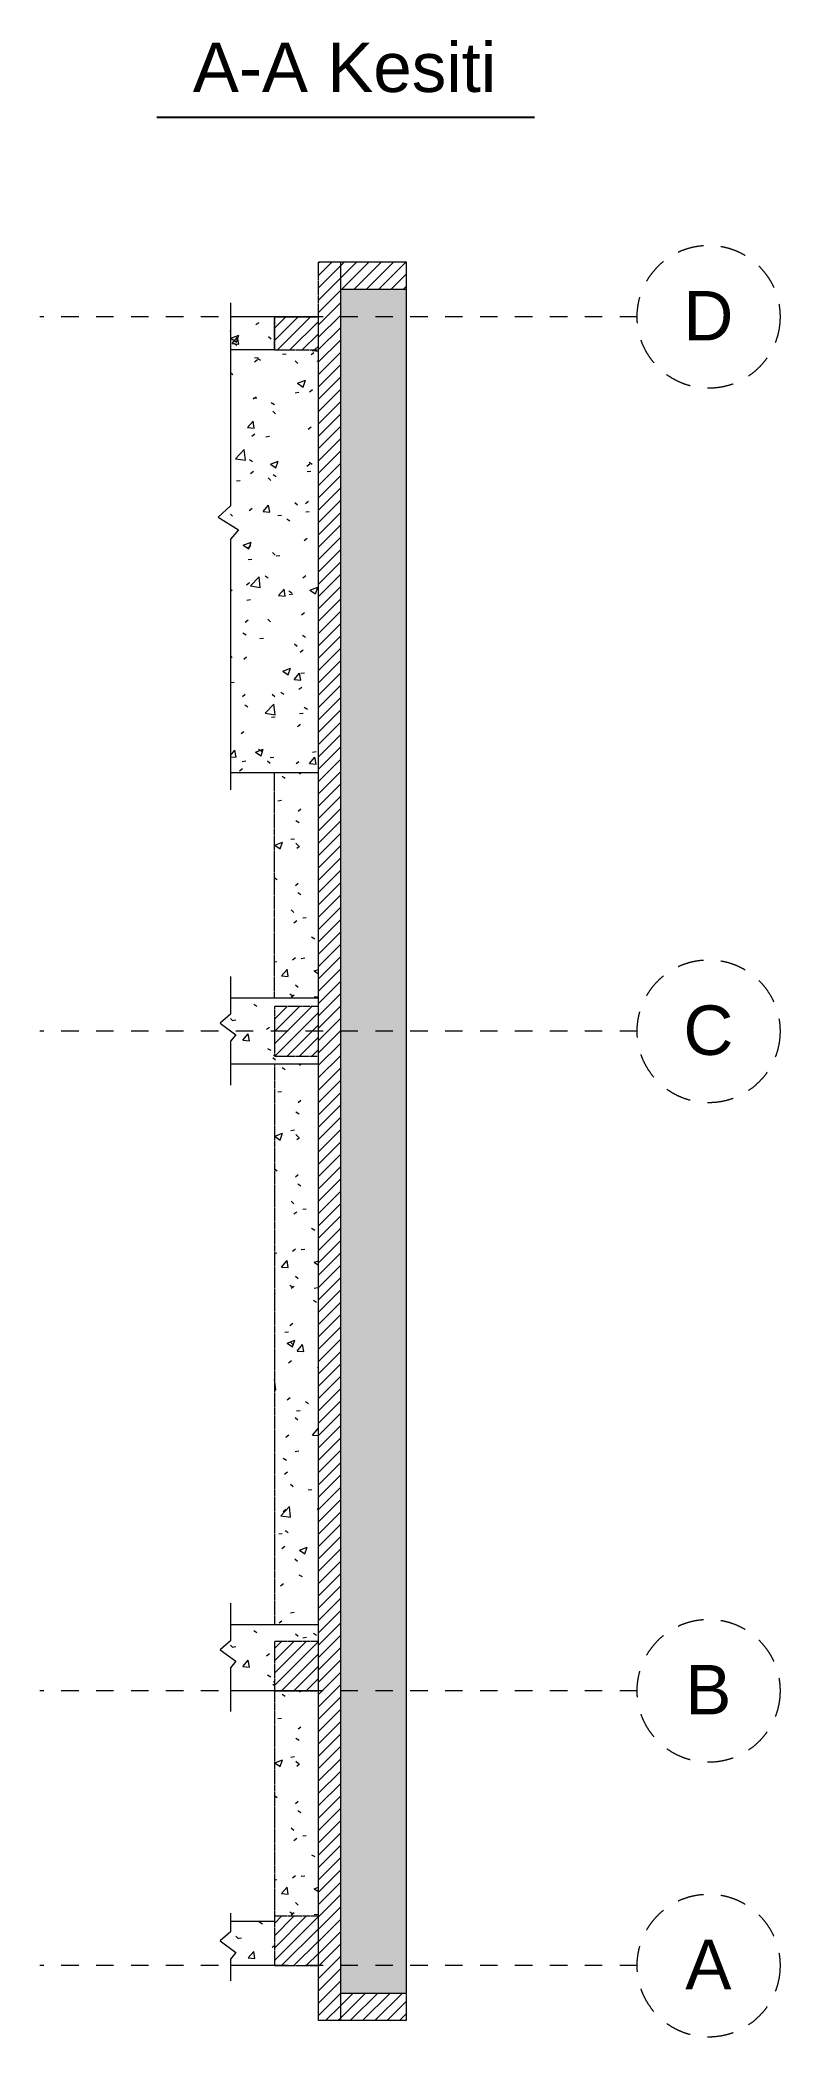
# Model space of a CAD drawing. Header units: millimetres. Extents: x -4560 to 26399, y -2746 to 17898.
# Drawn here: x 19666 to 26399, y -650 to 17519 of the extents above; entities that cross this region are included whole.
import ezdxf

# ---------------------------------------------------------------- set-up
doc = ezdxf.new("R2010")
doc.units = ezdxf.units.MM
doc.linetypes.add('Dash', pattern=[6.35, 3.175, -3.175])
doc.linetypes.add('Overhead', pattern=[3.96875, 2.38125, -1.5875])
for name, color, linetype, lineweight in [('A-FLOR', 30, 'Continuous', 9), ('A-FLOR-PATT', 8, 'Continuous', 9), ('A-WALL', 113, 'Continuous', 18), ('A-WALL-PATT', 111, 'Continuous', 35), ('S-BEAM-HDLN', 1, 'Dash', 9), ('S-COLS', 52, 'Continuous', 9), ('S-GRID', 1, 'Overhead', 9), ('S-GRID-IDEN', 1, 'Overhead', 0)]:
    doc.layers.add(name, color=color, linetype=linetype, lineweight=lineweight)
doc.styles.add('Arial', font='arial.ttf', dxfattribs={"height": 450})
pattern_1 = [(45, (22003.05, 14874.71), (-56.1266, 56.1266), [])]
pattern_2 = [(45, (15179.05, 6221.71), (-56.1266, 56.1266), [])]

msp = doc.modelspace()

# ---------------------------------------------------------------- texts
at = {"insert": (21057, 17495), "char_height": 450, "width": 2768.79, "attachment_point": 1, "style": 'Arial'}
msp.add_mtext('A-A Kesiti', dxfattribs=at)
at = {"layer": 'S-GRID-IDEN', "char_height": 450, "attachment_point": 1, "style": 'Arial'}
for s, insert, width in [('\\fArial|b0|i0|c162|p34|;D', (25520, 15235), 553.16), ('\\fArial|b0|i0|c162|p34|;C', (25520, 8735), 553.16), ('\\fArial|b0|i0|c162|p34|;B', (25537, 2735), 513.08), ('\\fArial|b0|i0|c162|p34|;A', (25537, 235), 513.08)]:
    msp.add_mtext(s, dxfattribs=dict(at, insert=insert, width=width))

# ---------------------------------------------------------------- blocks, each defined once
blk = doc.blocks.new('Grid - M_Grid Head - Circle-11575-1_ Kat')
at = {"layer": 'S-GRID-IDEN'}
blk.add_circle((0, 0), 6.5, dxfattribs=at)

# ---------------------------------------------------------------- hatches: boundary and pattern name
at = {"layer": 'A-FLOR'}
h = msp.add_hatch(dxfattribs=at)
h.set_pattern_fill('ANSI31', color=256, scale=25, style=0)
h.set_pattern_definition(pattern_2)
h.paths.add_polyline_path([(22399, -500), (22399, 15500), (22199, 15500), (22199, -500)])
at = {"layer": 'A-FLOR-PATT', "ltscale": 25}
h = msp.add_hatch(dxfattribs=at)
h.set_pattern_fill('ANSI31', color=256, scale=25)
h.set_pattern_definition(pattern_2)
h.paths.add_polyline_path([(22399, 15500), (22399, 15250), (22999, 15250), (22999, 15500)])
at = {"layer": 'A-FLOR-PATT'}
h = msp.add_hatch(dxfattribs=at)
h.set_pattern_fill('FP_2', color=256, style=0, pattern_type=2)
h.set_pattern_definition([(50, (26050.05, 18371.7), (728.737, -63.756), [76.2, -838.2]), (355, (26050.05, 18371.7), (-140.972, 764.228), [60.96, -670.56]), (100.451, (26110.8, 18366.4), (587.77, 700.467), [64.76, -712.36]), (46.184, (26050.05, 18574.9), (1084.316, -168.17), [114.3, -1257.3]), (96.636, (26140.4, 18560.9), (949.61, 989.71), [97.14, -1068.54]), (351.184, (26050, 18574.9), (949.62, 989.7), [91.44, -1005.84]), (21, (26151.65, 18524.1), (606.458, -409.06), [76.2, -838.2]), (326, (26151.65, 18524.1), (247.208, 736.753), [60.96, -670.56]), (71.451, (26202.2, 18490), (853.668, 327.685), [64.76, -712.36]), (37.5, (26050.05, 18371.7), (12.3547, 338.22), [33.528, -628.904, 33.528, -647.192, -673.1]), (37.5, (26050.05, 18371.7), (12.3547, 338.22), [-1343.152, 33.528, -639.572]), (7.5, (26050.05, 18371.7), (267.279, 400.722), [33.528, -354.584, 33.528, -613.664, -256.54]), (7.5, (26050.05, 18371.7), (267.279, 400.722), [-1035.304, 33.528, -223.012]), (327.5, (25823.48, 18371.7), (542.3633, -22.9153), [33.528, -220.472, 33.528, -758.952, -1051.56]), (327.5, (25823.48, 18371.7), (542.3633, -22.9153), [-1046.48, 33.528, -1018.032]), (317.5, (25721.9, 18371.7), (592.517, 101.707), [33.528, -296.672, 33.528, -492.76, -746.76]), (317.5, (25721.9, 18371.7), (592.517, 101.707), [-856.488, 33.528, -713.232])])
h.paths.add_polyline_path([(22999, -250), (22999, 15250), (22399, 15250), (22399, -250)])
h = msp.add_hatch(dxfattribs=at)
h.set_pattern_fill('ANSI31', color=256, scale=25)
h.set_pattern_definition(pattern_2)
h.paths.add_polyline_path([(22999, -500), (22999, -250), (22399, -250), (22399, -500)])
at = {"layer": 'A-WALL-PATT', "lineweight": 9}
h = msp.add_hatch(dxfattribs=at)
h.set_pattern_fill('FP_2', color=256, style=0, pattern_type=2)
h.set_pattern_definition([(50, (24422.1, 6221.7), (728.737, -63.756), [76.2, -838.2]), (355, (24422.1, 6221.7), (-140.97, 764.23), [60.96, -670.56]), (100.451, (24482.8, 6216.4), (587.77, 700.467), [64.76, -712.36]), (46.184, (24422.1, 6424.9), (1084.32, -168.17), [114.3, -1257.3]), (96.636, (24512.5, 6410.9), (949.61, 989.71), [97.14, -1068.54]), (351.184, (24422.1, 6424.9), (949.62, 989.7), [91.44, -1005.84]), (21, (24523.7, 6374.1), (606.458, -409.06), [76.2, -838.2]), (326, (24523.7, 6374.1), (247.21, 736.75), [60.96, -670.56]), (71.451, (24574.2, 6340), (853.67, 327.685), [64.76, -712.36]), (37.5, (24422.1, 6221.7), (12.355, 338.22), [33.528, -628.904, 33.528, -647.192, -673.1]), (37.5, (24422.1, 6221.7), (12.355, 338.22), [-1343.152, 33.528, -639.572]), (7.5, (24422.1, 6221.7), (267.279, 400.722), [33.528, -354.584, 33.528, -613.664, -256.54]), (7.5, (24422.1, 6221.7), (267.279, 400.722), [-1035.304, 33.528, -223.012]), (327.5, (24195.53, 6221.7), (542.363, -22.915), [33.528, -220.472, 33.528, -758.952, -1051.56]), (327.5, (24195.53, 6221.7), (542.363, -22.915), [-1046.48, 33.528, -1018.032]), (317.5, (24093.93, 6221.7), (592.517, 101.707), [33.528, -296.672, 33.528, -492.76, -746.76]), (317.5, (24093.93, 6221.7), (592.517, 101.707), [-856.49, 33.53, -713.23])])
h.paths.add_polyline_path([(21443, 10850), (22199, 10850), (22199, 14700), (21799, 14700), (21799, 15000), (21399, 15000), (21399, 10850)])
at = {"layer": 'S-BEAM-HDLN'}
h = msp.add_hatch(dxfattribs=at)
h.set_pattern_fill('ANSI31', color=256, scale=25)
h.set_pattern_definition(pattern_1)
h.paths.add_polyline_path([(22199, 14700), (22199, 15000), (21799, 15000), (21799, 14700)])
h = msp.add_hatch(dxfattribs=at)
h.set_pattern_fill('FP_2', color=256, style=0, pattern_type=2)
h.set_pattern_definition([(50, (25250.05, 13971.7), (728.737, -63.756), [76.2, -838.2]), (355, (25250.05, 13971.7), (-140.97, 764.23), [60.96, -670.56]), (100.451, (25310.8, 13966.4), (587.77, 700.47), [64.76, -712.36]), (46.184, (25250.05, 14174.9), (1084.32, -168.17), [114.3, -1257.3]), (96.636, (25340.4, 14160.9), (949.61, 989.71), [97.14, -1068.54]), (351.184, (25250, 14174.9), (949.62, 989.7), [91.44, -1005.84]), (21, (25351.65, 14124.1), (606.46, -409.06), [76.2, -838.2]), (326, (25351.65, 14124.1), (247.21, 736.75), [60.96, -670.56]), (71.451, (25402.2, 14090), (853.67, 327.685), [64.76, -712.36]), (37.5, (25250.05, 13971.7), (12.355, 338.22), [33.528, -628.904, 33.528, -647.192, -673.1]), (37.5, (25250.05, 13971.7), (12.355, 338.22), [-1343.15, 33.53, -639.57]), (7.5, (25250.05, 13971.7), (267.279, 400.722), [33.528, -354.584, 33.528, -613.664, -256.54]), (7.5, (25250.05, 13971.7), (267.279, 400.722), [-1035.304, 33.53, -223.01]), (327.5, (25023.48, 13971.7), (542.363, -22.915), [33.528, -220.472, 33.528, -758.952, -1051.56]), (327.5, (25023.48, 13971.7), (542.363, -22.915), [-1046.48, 33.53, -1018.03]), (317.5, (24921.9, 13971.7), (592.517, 101.707), [33.528, -296.672, 33.528, -492.76, -746.76]), (317.5, (24921.9, 13971.7), (592.517, 101.707), [-856.49, 33.53, -713.23])])
h.paths.add_polyline_path([(22199, 8800), (22199, 10850), (21799, 10850), (21799, 8800)])
h = msp.add_hatch(dxfattribs=at)
h.set_pattern_fill('ANSI31', color=256, scale=25)
h.set_pattern_definition(pattern_1)
h.paths.add_polyline_path([(22199, 8500), (22199, 8725), (21799, 8725), (21799, 8500)])
h.paths.add_polyline_path([(21799, 8500), (21799, 8275), (22199, 8275), (22199, 8500)])
h = msp.add_hatch(dxfattribs=at)
h.set_pattern_fill('FP_2', color=256, style=0, pattern_type=2)
h.set_pattern_definition([(50, (25250.05, 11321.7), (728.737, -63.756), [76.2, -838.2]), (355, (25250.05, 11321.7), (-140.97, 764.23), [60.96, -670.56]), (100.451, (25310.8, 11316.4), (587.77, 700.467), [64.76, -712.36]), (46.184, (25250.05, 11524.9), (1084.32, -168.17), [114.3, -1257.3]), (96.636, (25340.4, 11510.9), (949.61, 989.71), [97.14, -1068.54]), (351.184, (25250, 11524.9), (949.62, 989.7), [91.44, -1005.84]), (21, (25351.65, 11474.1), (606.458, -409.06), [76.2, -838.2]), (326, (25351.65, 11474.1), (247.21, 736.75), [60.96, -670.56]), (71.451, (25402.2, 11440), (853.67, 327.685), [64.76, -712.36]), (37.5, (25250.05, 11321.7), (12.355, 338.22), [33.528, -628.904, 33.528, -647.192, -673.1]), (37.5, (25250.05, 11321.7), (12.355, 338.22), [-1343.152, 33.528, -639.572]), (7.5, (25250.05, 11321.7), (267.279, 400.722), [33.528, -354.584, 33.528, -613.664, -256.54]), (7.5, (25250.05, 11321.7), (267.279, 400.722), [-1035.304, 33.528, -223.012]), (327.5, (25023.48, 11321.7), (542.363, -22.915), [33.528, -220.472, 33.528, -758.952, -1051.56]), (327.5, (25023.48, 11321.7), (542.363, -22.915), [-1046.48, 33.528, -1018.032]), (317.5, (24921.9, 11321.7), (592.517, 101.707), [33.528, -296.672, 33.528, -492.76, -746.76]), (317.5, (24921.9, 11321.7), (592.517, 101.707), [-856.49, 33.53, -713.23])])
h.paths.add_polyline_path([(22199, 3100), (22199, 8200), (21799, 8200), (21799, 3100)])
h = msp.add_hatch(dxfattribs=at)
h.set_pattern_fill('ANSI31', color=256, scale=25)
h.set_pattern_definition(pattern_1)
h.paths.add_polyline_path([(22199, 2950), (21799, 2950), (21799, 2500), (22199, 2500)])
h = msp.add_hatch(dxfattribs=at)
h.set_pattern_fill('FP_2', color=256, style=0, pattern_type=2)
h.set_pattern_definition([(50, (25250.05, 5621.7), (728.737, -63.756), [76.2, -838.2]), (355, (25250.05, 5621.7), (-140.97, 764.23), [60.96, -670.56]), (100.451, (25310.8, 5616.4), (587.77, 700.47), [64.76, -712.36]), (46.184, (25250.05, 5824.9), (1084.32, -168.17), [114.3, -1257.3]), (96.636, (25340.4, 5810.9), (949.61, 989.71), [97.14, -1068.54]), (351.184, (25250, 5824.9), (949.62, 989.7), [91.44, -1005.84]), (21, (25351.65, 5774.1), (606.46, -409.06), [76.2, -838.2]), (326, (25351.65, 5774.1), (247.21, 736.75), [60.96, -670.56]), (71.451, (25402.2, 5740), (853.67, 327.685), [64.76, -712.36]), (37.5, (25250.05, 5621.7), (12.355, 338.22), [33.528, -628.904, 33.528, -647.192, -673.1]), (37.5, (25250.05, 5621.7), (12.355, 338.22), [-1343.15, 33.53, -639.57]), (7.5, (25250.05, 5621.7), (267.279, 400.722), [33.528, -354.584, 33.528, -613.664, -256.54]), (7.5, (25250.05, 5621.7), (267.279, 400.722), [-1035.304, 33.53, -223.01]), (327.5, (25023.48, 5621.7), (542.363, -22.915), [33.528, -220.472, 33.528, -758.952, -1051.56]), (327.5, (25023.48, 5621.7), (542.363, -22.915), [-1046.48, 33.53, -1018.03]), (317.5, (24921.9, 5621.7), (592.517, 101.707), [33.528, -296.672, 33.528, -492.76, -746.76]), (317.5, (24921.9, 5621.7), (592.517, 101.707), [-856.49, 33.53, -713.23])])
h.paths.add_polyline_path([(22199, 450), (22199, 2500), (21799, 2500), (21799, 450)])
h = msp.add_hatch(dxfattribs=at)
h.set_pattern_fill('ANSI31', color=256, scale=25)
h.set_pattern_definition([(45, (22003.05, 12374.71), (-56.1266, 56.1266), [])])
h.paths.add_polyline_path([(22199, 450), (21799, 450), (21799, 0), (22199, 0)])
at = {"layer": 'S-COLS'}
h = msp.add_hatch(dxfattribs=at)
h.set_pattern_fill('FP_2', color=256, style=0, pattern_type=2)
h.set_pattern_definition([(50, (24450.05, 11921.7), (728.74, -63.756), [76.2, -838.2]), (355, (24450.05, 11921.7), (-140.97, 764.23), [60.96, -670.56]), (100.451, (24510.8, 11916.4), (587.77, 700.47), [64.76, -712.36]), (46.184, (24450.05, 12124.9), (1084.32, -168.17), [114.3, -1257.3]), (96.636, (24540.4, 12110.9), (949.6, 989.7), [97.14, -1068.54]), (351.184, (24450, 12124.9), (949.62, 989.7), [91.44, -1005.84]), (21, (24551.65, 12074.1), (606.46, -409.06), [76.2, -838.2]), (326, (24551.65, 12074.1), (247.21, 736.75), [60.96, -670.56]), (71.451, (24602.2, 12040), (853.67, 327.69), [64.76, -712.36]), (37.5, (24450.05, 11921.7), (12.355, 338.22), [33.528, -628.904, 33.528, -647.192, -673.1]), (37.5, (24450.05, 11921.7), (12.355, 338.22), [-1343.15, 33.53, -639.57]), (7.5, (24450.05, 11921.7), (267.28, 400.722), [33.528, -354.584, 33.528, -613.664, -256.54]), (7.5, (24450.05, 11921.7), (267.28, 400.722), [-1035.304, 33.53, -223.01]), (327.5, (24223.48, 11921.7), (542.363, -22.915), [33.528, -220.472, 33.528, -758.952, -1051.56]), (327.5, (24223.48, 11921.7), (542.363, -22.915), [-1046.48, 33.53, -1018.03]), (317.5, (24121.9, 11921.7), (592.517, 101.707), [33.53, -296.67, 33.53, -492.76, -746.76]), (317.5, (24121.9, 11921.7), (592.517, 101.707), [-856.49, 33.53, -713.23])])
h.paths.add_polyline_path([(22199, 8200), (22199, 8275), (21799, 8275), (21799, 8725), (22199, 8725), (22199, 8800), (21399, 8800), (21399, 8200)])
h = msp.add_hatch(dxfattribs=at)
h.set_pattern_fill('FP_2', color=256, style=0, pattern_type=2)
h.set_pattern_definition([(50, (24450.05, 6221.7), (728.74, -63.756), [76.2, -838.2]), (355, (24450.05, 6221.7), (-140.97, 764.23), [60.96, -670.56]), (100.451, (24510.8, 6216.4), (587.77, 700.47), [64.76, -712.36]), (46.184, (24450.05, 6424.9), (1084.32, -168.17), [114.3, -1257.3]), (96.636, (24540.4, 6410.9), (949.6, 989.7), [97.14, -1068.54]), (351.184, (24450, 6424.9), (949.62, 989.7), [91.44, -1005.84]), (21, (24551.65, 6374.1), (606.46, -409.06), [76.2, -838.2]), (326, (24551.65, 6374.1), (247.21, 736.75), [60.96, -670.56]), (71.451, (24602.2, 6340), (853.67, 327.69), [64.76, -712.36]), (37.5, (24450.05, 6221.7), (12.355, 338.22), [33.528, -628.904, 33.528, -647.192, -673.1]), (37.5, (24450.05, 6221.7), (12.355, 338.22), [-1343.15, 33.53, -639.57]), (7.5, (24450.05, 6221.7), (267.28, 400.722), [33.528, -354.584, 33.528, -613.664, -256.54]), (7.5, (24450.05, 6221.7), (267.28, 400.722), [-1035.304, 33.53, -223.01]), (327.5, (24223.48, 6221.7), (542.363, -22.915), [33.528, -220.472, 33.528, -758.952, -1051.56]), (327.5, (24223.48, 6221.7), (542.363, -22.915), [-1046.48, 33.53, -1018.03]), (317.5, (24121.9, 6221.7), (592.517, 101.707), [33.53, -296.67, 33.53, -492.76, -746.76]), (317.5, (24121.9, 6221.7), (592.517, 101.707), [-856.49, 33.53, -713.23])])
h.paths.add_polyline_path([(21799, 2500), (21799, 2950), (22199, 2950), (22199, 3100), (21399, 3100), (21399, 2500)])
h = msp.add_hatch(dxfattribs=at)
h.set_pattern_fill('FP_2', color=256, style=0, pattern_type=2)
h.set_pattern_definition([(50, (24500.05, 3571.7), (728.74, -63.756), [76.2, -838.2]), (355, (24500.05, 3571.7), (-140.97, 764.23), [60.96, -670.56]), (100.451, (24560.8, 3566.4), (587.77, 700.47), [64.76, -712.36]), (46.184, (24500.05, 3774.9), (1084.32, -168.17), [114.3, -1257.3]), (96.636, (24590.4, 3760.9), (949.6, 989.7), [97.14, -1068.54]), (351.184, (24500, 3774.9), (949.62, 989.7), [91.44, -1005.84]), (21, (24601.65, 3724.1), (606.46, -409.06), [76.2, -838.2]), (326, (24601.65, 3724.1), (247.21, 736.75), [60.96, -670.56]), (71.451, (24652.2, 3690), (853.67, 327.69), [64.76, -712.36]), (37.5, (24500.05, 3571.7), (12.355, 338.22), [33.528, -628.904, 33.528, -647.192, -673.1]), (37.5, (24500.05, 3571.7), (12.355, 338.22), [-1343.15, 33.53, -639.57]), (7.5, (24500.05, 3571.7), (267.28, 400.722), [33.528, -354.584, 33.528, -613.664, -256.54]), (7.5, (24500.05, 3571.7), (267.28, 400.722), [-1035.304, 33.53, -223.01]), (327.5, (24273.48, 3571.7), (542.363, -22.915), [33.528, -220.472, 33.528, -758.952, -1051.56]), (327.5, (24273.48, 3571.7), (542.363, -22.915), [-1046.48, 33.53, -1018.03]), (317.5, (24171.9, 3571.7), (592.517, 101.707), [33.53, -296.67, 33.53, -492.76, -746.76]), (317.5, (24171.9, 3571.7), (592.517, 101.707), [-856.49, 33.53, -713.23])])
h.paths.add_polyline_path([(21799, 0), (21799, 401), (21399, 399), (21399, -1)])

# ---------------------------------------------------------------- linework, layer by layer
msp.add_line((20728, 16816), (24164, 16816))
at = {"layer": 'A-FLOR'}
for p, q in [((22199, 15500), (22399, 15500)), ((22399, 15500), (22399, 2500)), ((22199, 2500), (22199, 15000)), ((22199, -500), (22199, 2500)), ((22399, 2500), (22399, -500)), ((22399, -500), (22199, -500))]:
    msp.add_line(p, q, dxfattribs=at)
at = {"layer": 'A-FLOR-PATT', "linetype": 'Continuous'}
for p, q in [((22399, 15500), (22999, 15500)), ((22999, 15500), (22999, -500)), ((22399, 15250), (22999, 15250)), ((22399, -250), (22999, -250)), ((22999, -500), (22399, -500))]:
    msp.add_line(p, q, dxfattribs=at)
at = {"layer": 'A-WALL'}
for p, q in [((21399, 15127), (21399, 13280)), ((21799, 15000), (21399, 15000)), ((21799, 14700), (21399, 14700)), ((21399, 13280), (21288, 13177)), ((21288, 13177), (21472, 13063)), ((21472, 13063), (21399, 12978)), ((21399, 12978), (21399, 10698)), ((22199, 10850), (21399, 10850))]:
    msp.add_line(p, q, dxfattribs=at)
at = {"layer": 'S-BEAM-HDLN', "color": 30, "lineweight": 0}
msp.add_line((22199, 14700), (22199, 15500), dxfattribs=at)
at = {"layer": 'S-BEAM-HDLN'}
for p, q in [((21799, 14700), (21799, 15000)), ((21799, 15000), (22199, 15000)), ((21799, 14700), (22199, 14700)), ((21799, 8800), (21799, 10850)), ((22199, 8725), (21799, 8725)), ((21799, 8725), (21799, 8275)), ((21799, 8275), (22199, 8275)), ((21799, 8200), (21799, 3100)), ((22199, 2950), (21799, 2950)), ((21799, 2950), (21799, 2500)), ((21799, 2500), (22199, 2500)), ((21799, 2500), (21799, 450)), ((22199, 450), (21799, 450)), ((21799, 450), (21799, 0)), ((21799, 0), (22199, 0))]:
    msp.add_line(p, q, dxfattribs=at)
at = {"layer": 'S-BEAM-HDLN', "color": 82, "lineweight": 0}
for p, q in [((22199, 15000), (21799, 15000)), ((21799, 15000), (21799, 14700)), ((21799, 14700), (22199, 14700))]:
    msp.add_line(p, q, dxfattribs=at)
at = {"layer": 'S-COLS'}
for p, q in [((21399, 8997), (21399, 8656)), ((22199, 8800), (21399, 8800)), ((21399, 8656), (21307, 8574)), ((21307, 8574), (21447, 8469)), ((21447, 8469), (21399, 8409)), ((21399, 8409), (21399, 8011)), ((22199, 8200), (21399, 8200)), ((21399, 3297), (21399, 2956)), ((22199, 3100), (21399, 3100)), ((21399, 2956), (21307, 2874)), ((21307, 2874), (21447, 2769)), ((21447, 2769), (21399, 2709)), ((21399, 2709), (21399, 2311)), ((22199, 2500), (21399, 2500)), ((21399, 476), (21399, 306)), ((21799, 400), (21399, 400)), ((21399, 306), (21307, 224)), ((21307, 224), (21447, 119)), ((21447, 119), (21399, 59)), ((21399, 59), (21399, -140)), ((21799, 0), (21399, 0))]:
    msp.add_line(p, q, dxfattribs=at)
at = {"layer": 'S-GRID', "linetype": 'Dash', "ltscale": 50}
for p, q in [((25099, 15000), (19666, 15000)), ((25099, 8500), (19666, 8500)), ((25099, 2500), (19666, 2500)), ((25099, 0), (19666, 0))]:
    msp.add_line(p, q, dxfattribs=at)

# ---------------------------------------------------------------- block references
at = {"layer": 'S-GRID-IDEN', "linetype": 'Overhead', "xscale": 99.99999999999993, "yscale": 99.99999999999993, "zscale": 99.99999999999993, "rotation": 89.99999999999982}
for p in [(25749, 15000), (25749, 8500), (25749, 2500), (25749, 0)]:
    msp.add_blockref('Grid - M_Grid Head - Circle-11575-1_ Kat', p, dxfattribs=at)

msp.set_redraw_order([(e.dxf.handle, doc.entitydb.next_handle()) for e in msp.query("TEXT MTEXT ATTDEF DIMENSION ARC_DIMENSION")])  # texts and dimensions are drawn at this point

doc.saveas('drawing.dxf')
